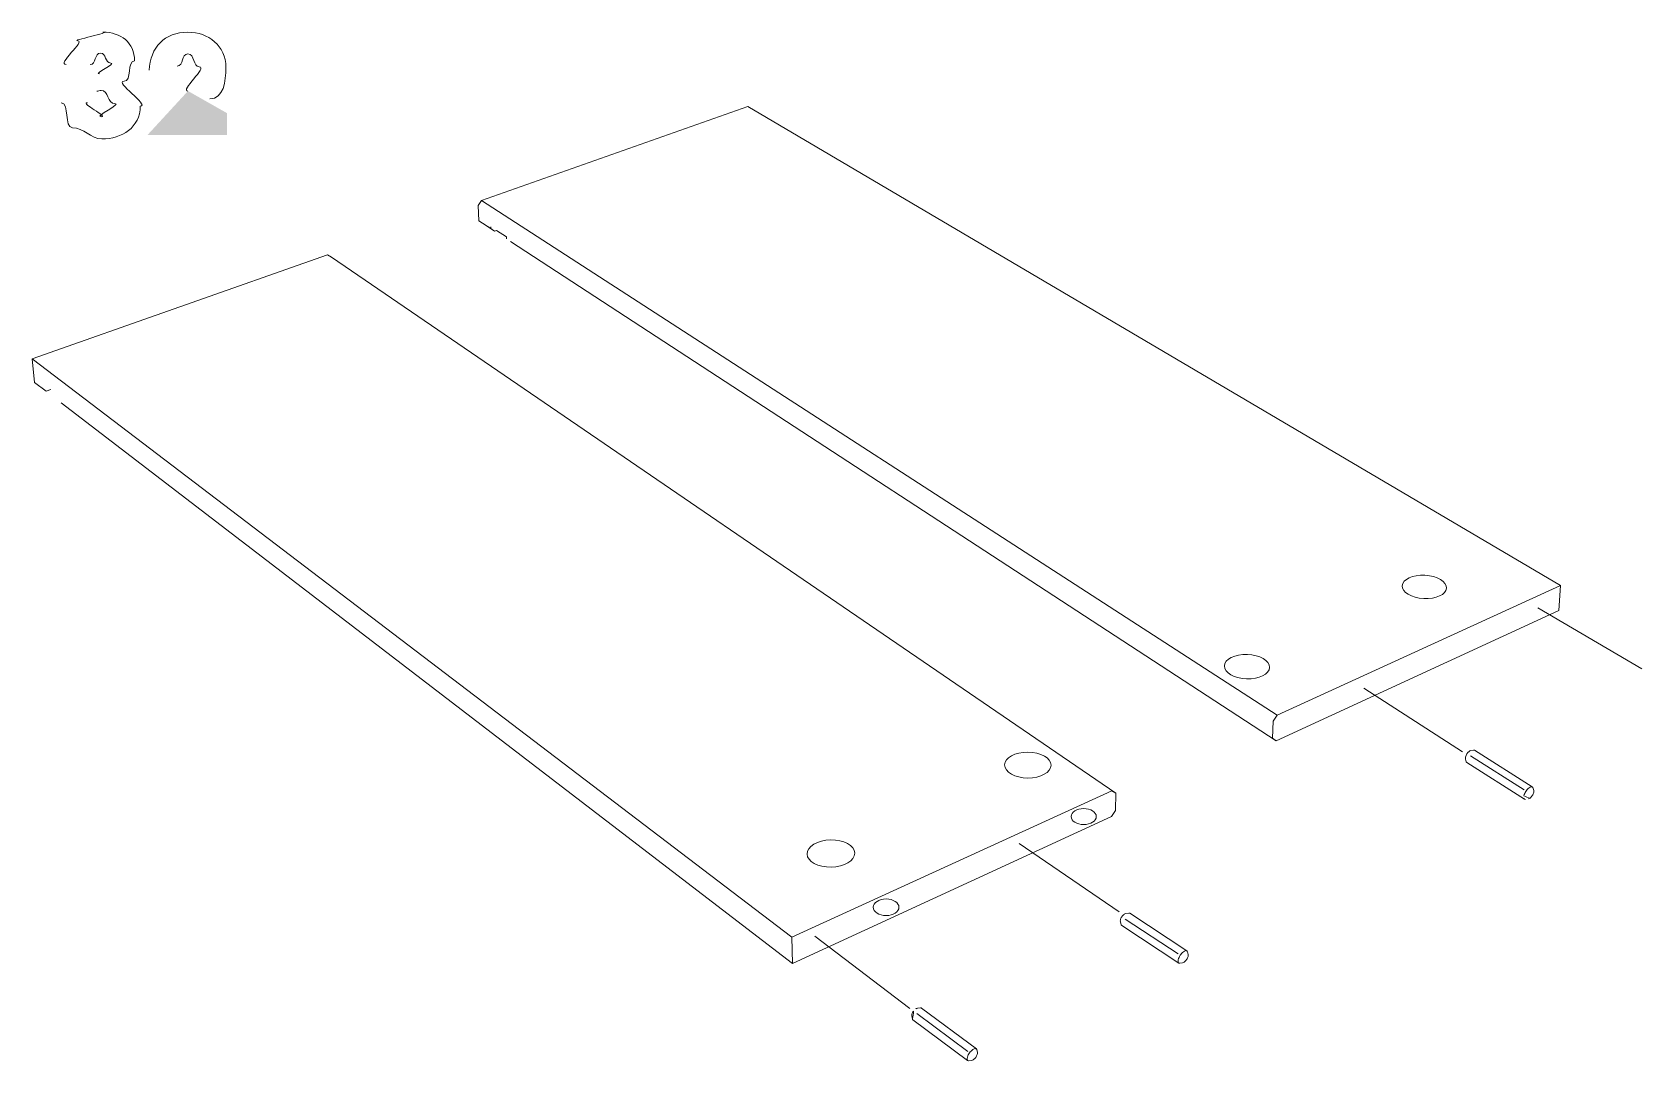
# Model space of a CAD drawing. Header units: metres. Extents: x -27.1 to 47.9, y -10.7 to 6.6.
# Drawn here: x 17.387 to 19.59, y -10.03 to -8.622 of the extents above; entities that cross this region are included whole.
import ezdxf

# ---------------------------------------------------------------- set-up
doc = ezdxf.new("R2010")
doc.units = ezdxf.units.M
doc.header["$MEASUREMENT"] = 0
doc.layers.add('PDF_Working_Num_Penna__255_Num_Penna__255_Num_Penna__255_Num_Penna__255_Num_Penna__255_Num_Penna__255', color=255, linetype='Continuous', lineweight=18)
doc.layers.add('PDF_Working_Num_Penna__7_Num_Penna__7_Num_Penna__7_Num_Penna__7_Num_Penna__7_Num_Penna__7', color=7, linetype='Continuous', lineweight=18)

msp = doc.modelspace()

# ---------------------------------------------------------------- hatches: boundary and pattern name
at = {"layer": 'PDF_Working_Num_Penna__7_Num_Penna__7_Num_Penna__7_Num_Penna__7_Num_Penna__7_Num_Penna__7', "linetype": 'Continuous', "lineweight": 18}
msp.add_hatch(color=7, dxfattribs=at).paths.add_polyline_path([(17.5999, -8.7025), (17.5446, -8.7626), (17.6533, -8.7626), (17.6533, -8.7328)])

# ---------------------------------------------------------------- linework, layer by layer
at = {"layer": 'PDF_Working_Num_Penna__255_Num_Penna__255_Num_Penna__255_Num_Penna__255_Num_Penna__255_Num_Penna__255', "color": 255, "linetype": 'Continuous', "lineweight": 18, "flags": 128}
for points in [[(19.5898, -9.4935), (19.4475, -9.4096)], [(19.3445, -9.607), (19.2093, -9.5196)], [(18.7376, -9.7323), (18.8744, -9.8258)], [(18.5881, -9.9583), (18.4579, -9.8592)]]:
    msp.add_lwpolyline(points, dxfattribs=at)
at = {"layer": 'PDF_Working_Num_Penna__7_Num_Penna__7_Num_Penna__7_Num_Penna__7_Num_Penna__7_Num_Penna__7', "color": 7, "linetype": 'Continuous', "lineweight": 18, "flags": 128}
for points in [[(18.3663, -8.7235), (18.0015, -8.8522), (17.9969, -8.8592)], [(19.4786, -9.3793), (18.3663, -8.7235)], [(19.0852, -9.565), (19.0906, -9.5568), (18.0015, -8.8522)], [(17.9969, -8.8592), (17.998, -8.88)], [(18.0196, -8.8942), (18.0146, -8.8909), (17.998, -8.88)], [(18.0032, -8.8835), (18.0196, -8.8942), (18.0222, -8.8933)], [(18.0222, -8.8933), (18.0359, -8.9022), (18.0361, -8.9048)], [(19.4765, -9.4134), (19.0895, -9.5917), (18.0415, -8.9084)], [(17.7908, -8.9266), (17.3867, -9.0692)], [(17.7908, -8.9266), (17.7962, -8.9301), (18.8699, -9.6636)], [(18.4274, -9.8967), (18.4266, -9.8606), (17.3867, -9.0692)], [(17.3867, -9.0692), (17.39, -9.1016)], [(17.4122, -9.1112), (17.4056, -9.1135), (17.39, -9.1016)], [(17.4262, -9.1294), (18.4274, -9.8967), (18.8641, -9.6956)], [(19.4786, -9.3793), (19.0906, -9.5568)], [(19.4765, -9.4134), (19.4786, -9.3793)], [(19.5898, -9.4935), (19.4475, -9.4096)], [(19.3445, -9.607), (19.2093, -9.5196)], [(19.0852, -9.565), (19.0845, -9.5883), (19.0895, -9.5917)], [(19.44, -9.6548), (19.361, -9.6048)], [(19.4293, -9.6717), (19.3503, -9.6217)], [(19.4286, -9.6591), (19.3552, -9.6126)], [(18.8699, -9.6636), (18.8645, -9.6602), (18.4266, -9.8606)], [(18.8641, -9.6955), (18.8696, -9.6872), (18.8699, -9.6636)], [(18.7376, -9.7323), (18.8744, -9.8258)], [(18.9554, -9.8834), (18.8829, -9.8357)], [(18.5881, -9.9583), (18.4579, -9.8592)], [(18.6673, -10.0168), (18.5976, -9.9649)]]:
    msp.add_lwpolyline(points, dxfattribs=at)
msp.add_lwpolyline([(18.0146, -8.8909), (18.0146, -8.8883)], close=True, dxfattribs=at)
for points in [[(19.3597, -9.6045), (19.3558, -9.6052, 0.115679), (19.3534, -9.6063, 0.163382), (19.3485, -9.6142, 0.119034), (19.3484, -9.6168), (19.3495, -9.6206)], [(18.8812, -9.8293, 0.082016), (18.878, -9.8328, 0.083557), (18.8761, -9.8371, 0.117414), (18.8761, -9.8397), (18.8771, -9.8435, 0.204674), (18.8779, -9.8446), (18.956, -9.896)], [(18.9552, -9.8949, -0.115893), (18.9553, -9.8914, -0.081565), (18.958, -9.8854, -0.082813), (18.9624, -9.8805, -0.117984), (18.9656, -9.879, -0.204804), (18.967, -9.8793), (18.8889, -9.8279, 0.203096), (18.8876, -9.8276), (18.8836, -9.8282)], [(18.956, -9.896, 0.191457), (18.9573, -9.8963), (18.9613, -9.8957, 0.113393), (18.9636, -9.8946, 0.080621), (18.9668, -9.8911, 0.082595), (18.9687, -9.8868, 0.114244), (18.9688, -9.8843), (18.9678, -9.8804)], [(18.679, -10.0133), (18.604, -9.9575, 0.198529), (18.6027, -9.9571), (18.5987, -9.9575)], [(18.6797, -10.0144), (18.6805, -10.0185, -0.11433), (18.6803, -10.021, -0.081521), (18.6781, -10.0251, -0.079933), (18.6748, -10.0284, -0.112231), (18.6724, -10.0294), (18.6683, -10.0297, -0.187586), (18.6671, -10.0294), (18.5921, -9.9736)], [(18.6777, -10.013, 0.116402), (18.6744, -10.0143, 0.082214), (18.6697, -10.0189, 0.080836), (18.6667, -10.0247, 0.114833), (18.6664, -10.0282)]]:
    msp.add_lwpolyline(points, format="xyb", dxfattribs=at)
for points in [[(19.4369, -9.6702, 0.079929), (19.44, -9.6667, 0.082585), (19.4419, -9.6623, 0.114249), (19.4419, -9.6597), (19.4408, -9.6559, 0.39931), (19.4386, -9.6546, 0.113755), (19.4355, -9.6561, 0.080108), (19.4311, -9.661, 0.083047), (19.4285, -9.6671, 0.117146)], [(18.5914, -9.9724), (18.5906, -9.9685, -0.119039), (18.5908, -9.9659, -0.082642), (18.5929, -9.9617, -0.081162)]]:
    msp.add_lwpolyline(points, format="xyb", close=True, dxfattribs=at)
at = {"layer": 'PDF_Working_Num_Penna__7_Num_Penna__7_Num_Penna__7_Num_Penna__7_Num_Penna__7_Num_Penna__7', "color": 7, "linetype": 'Continuous', "lineweight": 18}
for centre, major_axis, ratio in [((19.2922, -9.3812), (-0.0303, 0.0016), 0.525112), ((19.0494, -9.4903), (-0.0309, 0.001), 0.5405), ((18.7495, -9.625), (-0.0318, 0.0002), 0.557221), ((18.826, -9.6955), (0.0172, 0), 0.633123), ((18.4799, -9.7461), (0.0326, 0.0007), 0.571615), ((18.5555, -9.8196), (0.0176, 0), 0.646761)]:
    msp.add_ellipse(centre, major_axis=major_axis, ratio=ratio, dxfattribs=at)
for points in [[(17.4491, -8.6337), (17.4606, -8.6337), (17.4191, -8.6663), (17.4333, -8.6663)], [(17.4835, -8.622), (17.4973, -8.622), (17.4375, -8.6337), (17.4491, -8.6337)], [(17.5267, -8.6613), (17.5267, -8.636), (17.5077, -8.622), (17.4835, -8.622)], [(17.5997, -8.622), (17.5678, -8.622), (17.548, -8.643), (17.547, -8.674)], [(17.6518, -8.6701), (17.6518, -8.6407), (17.628, -8.622), (17.5997, -8.622)], [(17.4659, -8.6663), (17.4747, -8.6663), (17.4713, -8.6507), (17.4803, -8.6507)], [(17.4803, -8.6507), (17.4882, -8.6507), (17.4858, -8.6643), (17.4941, -8.6643)], [(17.5851, -8.6683), (17.5943, -8.6683), (17.5903, -8.6518), (17.5999, -8.6518)], [(17.5999, -8.6518), (17.6092, -8.6518), (17.6067, -8.6694), (17.6153, -8.6694)], [(17.4941, -8.6643), (17.5034, -8.6643), (17.4697, -8.6792), (17.4787, -8.6792)], [(17.5125, -8.6891), (17.5239, -8.6891), (17.5159, -8.6613), (17.5267, -8.6613)], [(17.6153, -8.6694), (17.6276, -8.6694), (17.5882, -8.7025), (17.5999, -8.7025)], [(17.63, -8.7133), (17.6486, -8.7133), (17.6518, -8.6894), (17.6518, -8.6701)], [(17.4751, -8.7027), (17.4771, -8.7027), (17.479, -8.7016), (17.4812, -8.7016)], [(17.4812, -8.7016), (17.491, -8.7016), (17.4896, -8.7197), (17.4998, -8.7197)], [(17.5346, -8.7231), (17.5484, -8.7231), (17.4977, -8.6891), (17.5125, -8.6891)], [(17.4263, -8.7187), (17.4381, -8.7187), (17.4302, -8.7527), (17.4417, -8.7527)], [(17.481, -8.7378), (17.4921, -8.7378), (17.4514, -8.7187), (17.4622, -8.7187)], [(17.4998, -8.7197), (17.5107, -8.7197), (17.4702, -8.7378), (17.481, -8.7378)], [(17.4821, -8.768), (17.509, -8.768), (17.5346, -8.7527), (17.5346, -8.7231)], [(17.4417, -8.7527), (17.4573, -8.7527), (17.4666, -8.768), (17.4821, -8.768)], [(19.361, -9.6048), (19.3615, -9.6048), (19.3591, -9.6045), (19.3596, -9.6045)], [(19.3484, -9.6167), (19.3485, -9.6167), (19.3484, -9.6168), (19.3484, -9.6168)], [(19.3495, -9.6206), (19.35, -9.6206), (19.3498, -9.6217), (19.3503, -9.6217)], [(19.4285, -9.6706), (19.429, -9.6706), (19.4288, -9.6717), (19.4293, -9.6717)], [(19.4293, -9.6717), (19.4298, -9.6717), (19.4301, -9.672), (19.4306, -9.672)], [(19.4346, -9.6713), (19.4355, -9.6713), (19.4361, -9.6702), (19.4369, -9.6702)], [(18.8761, -9.8396), (18.8761, -9.8396), (18.8761, -9.8397), (18.8761, -9.8397)], [(18.8835, -9.8282), (18.8844, -9.8282), (18.8804, -9.8293), (18.8812, -9.8293)], [(18.8836, -9.8282), (18.8836, -9.8282), (18.8835, -9.8282), (18.8835, -9.8282)], [(18.9677, -9.8804), (18.9682, -9.8804), (18.9665, -9.8793), (18.967, -9.8793)], [(18.9552, -9.8949), (18.9557, -9.8949), (18.9555, -9.896), (18.956, -9.896)], [(18.5987, -9.9575), (18.5995, -9.9575), (18.5955, -9.9585), (18.5963, -9.9585)], [(18.5987, -9.9575), (18.5988, -9.9575), (18.5986, -9.9575), (18.5987, -9.9575)], [(18.5906, -9.9684), (18.5906, -9.9684), (18.5905, -9.9685), (18.5906, -9.9685)], [(18.5913, -9.9724), (18.5918, -9.9724), (18.5916, -9.9736), (18.5921, -9.9736)], [(18.679, -10.0133), (18.6795, -10.0133), (18.6772, -10.013), (18.6777, -10.013)], [(18.6797, -10.0144), (18.6802, -10.0144), (18.6786, -10.0133), (18.679, -10.0133)], [(18.6664, -10.0282), (18.6668, -10.0282), (18.6666, -10.0294), (18.6671, -10.0294)]]:
    msp.add_open_spline(points, degree=3, dxfattribs=at)

doc.saveas('drawing.dxf')
